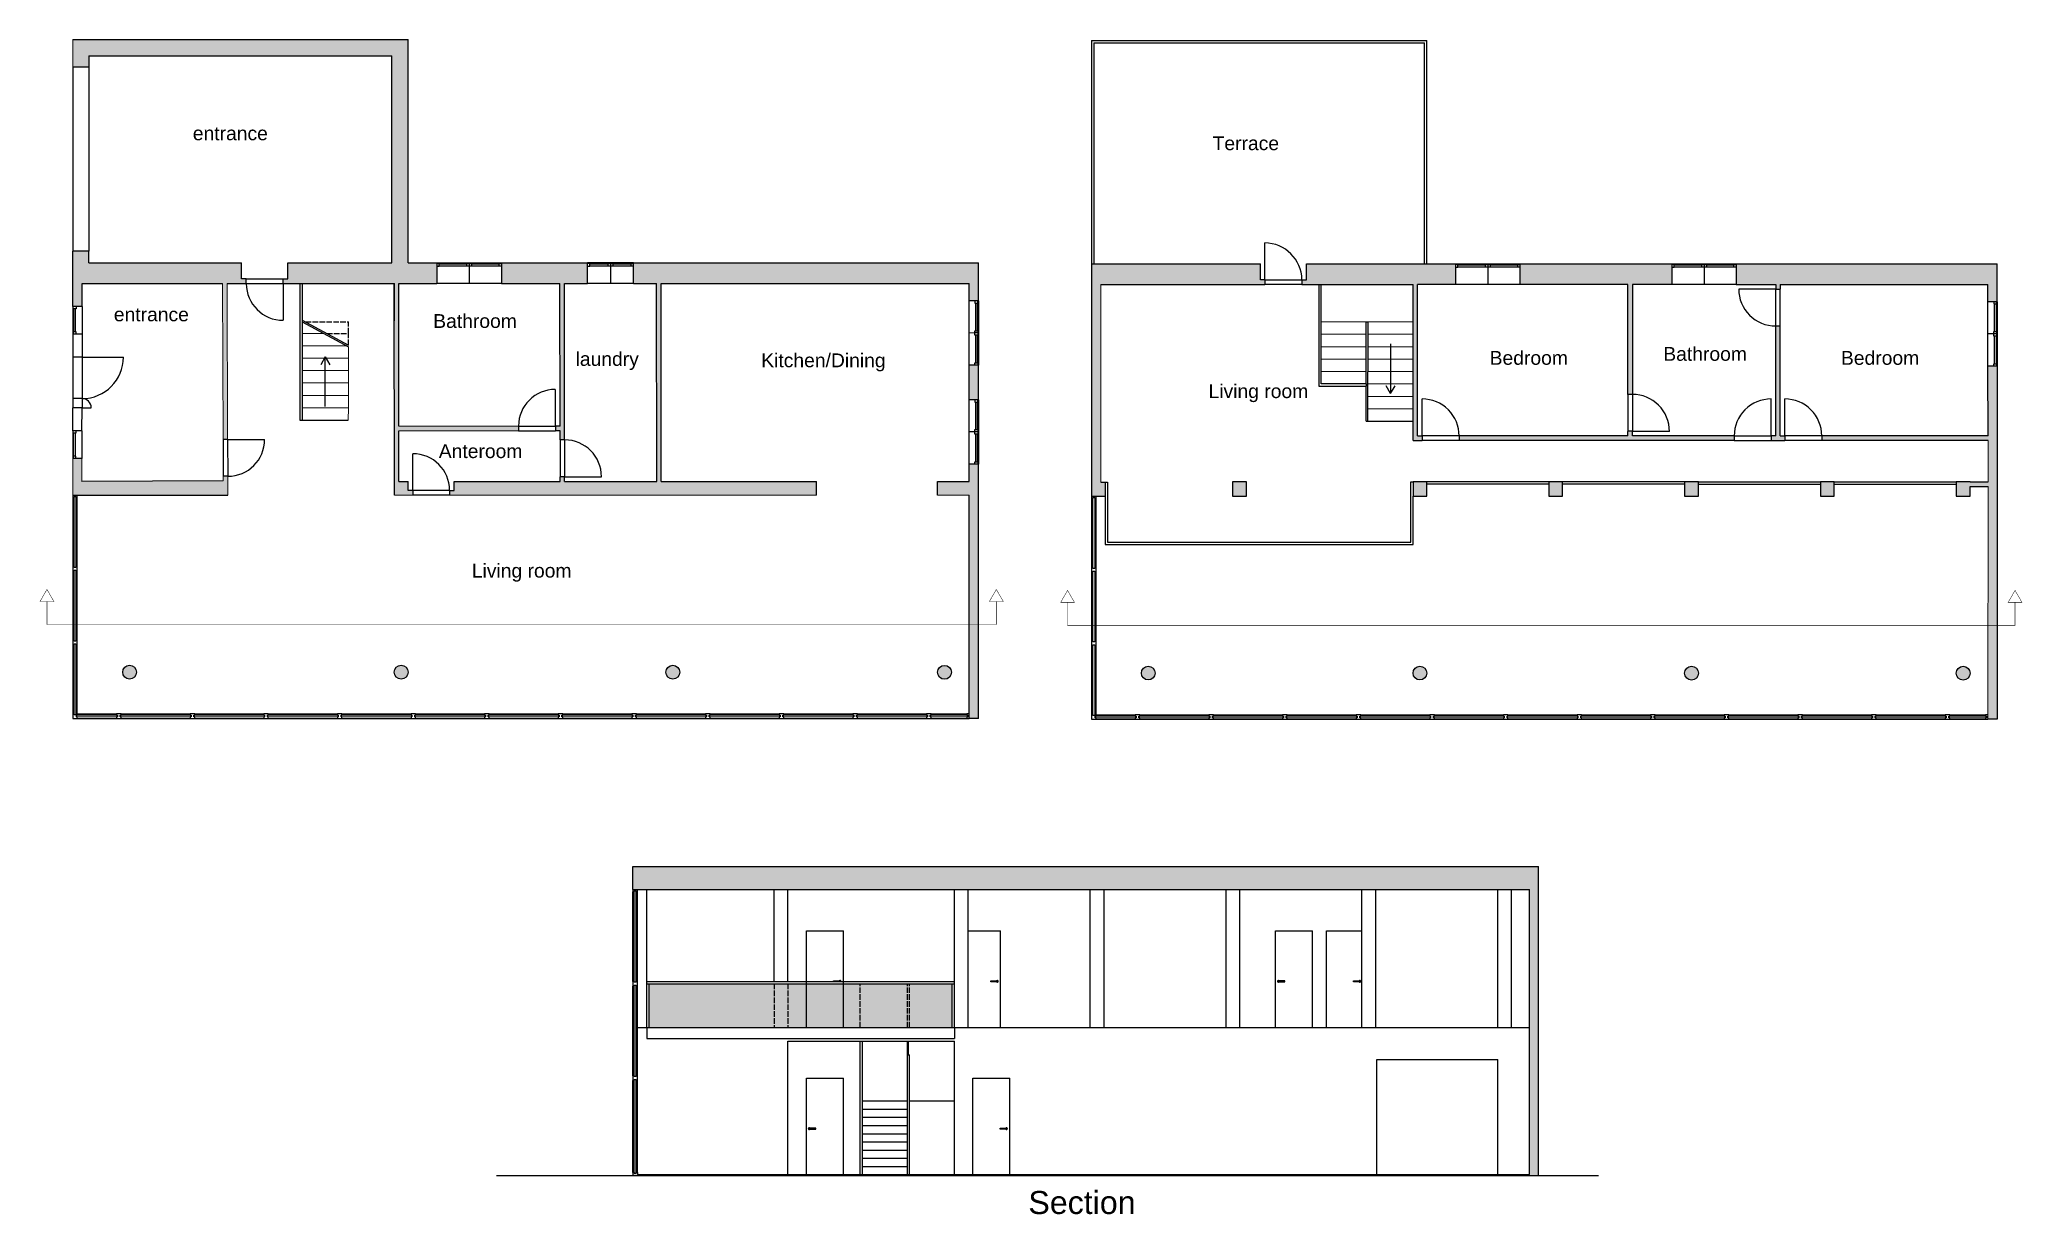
# Model space of a CAD drawing. Header units: millimetres. Extents: x 358 to 15620, y 1675 to 4228.
# Drawn here: x 358 to 4666, y 1675 to 4228 of the extents above; entities that cross this region are included whole.
import ezdxf

# ---------------------------------------------------------------- set-up
doc = ezdxf.new("R2010")
doc.units = ezdxf.units.MM
doc.linetypes.add('ACAD_ISO02W100', pattern=[15, 12, -3])
doc.linetypes.add('ACAD_ISO04W100', pattern=[30, 24, -3, 0, -3])
doc.layers.add('0-construction line', color=1, linetype='Continuous', lineweight=0)
doc.layers.add('L2_VISTA', color=2, linetype='Continuous', lineweight=25)
for name, color, linetype in [('glass', 4, 'Continuous'), ('infissi', 8, 'Continuous'), ('linee a vista', 5, 'Continuous'), ('sectioned walls', 7, 'Continuous')]:
    doc.layers.add(name, color=color, linetype=linetype)
doc.styles.get("Standard").update_dxf_attribs({"font": 'arial.ttf'})

msp = doc.modelspace()

# ---------------------------------------------------------------- texts
at = {"layer": 'linee a vista', "color": 3, "linetype": 'ACAD_ISO02W100', "lineweight": 0, "attachment_point": 1}
for s, insert, char_height in [('entrance', (690.7, 4039.5), 30), ('Terrace', (2906.5, 4017.9), 30), ('entrance', (519.1, 3646), 30), ('Bathroom', (1213.1, 3631.6), 30), ('laundry', (1522.4, 3549.2), 30), ('Kitchen/Dining', (1925.8, 3546.2), 30), ('Bedroom', (3508.5, 3551.5), 30), ('Bathroom', (3885.8, 3560.2), 30), ('Bedroom', (4271.8, 3551.5), 30), ('Living room', (2897.7, 3479.2), 30), ('Anteroom', (1225.2, 3348.8), 30), ('Living room', (1296.9, 3089.1), 30), ('Section', (2506.2, 1726), 50)]:
    msp.add_mtext_dynamic_manual_height_columns(s, width=567.984, gutter_width=12.5, heights=[0], dxfattribs=dict(at, insert=insert, char_height=char_height))

# ---------------------------------------------------------------- hatches: boundary and pattern name
at = {"layer": 'glass', "transparency": 33554483}
h = msp.add_hatch(color=256, dxfattribs=at)
h.dxf.hatch_style = 1
h.paths.add_polyline_path([(1953.8, 2176.5), (1682, 2176.5), (1682, 2081.5), (1953.8, 2081.5)])
h.paths.add_polyline_path([(1983.8, 2176.5), (1953.8, 2176.5), (1953.8, 2081.5), (1983.8, 2081.5)])
h.paths.add_polyline_path([(2340.7, 2176.5), (1983.8, 2176.5), (1983.8, 2081.5), (2340.7, 2081.5)])
at = {"layer": 'sectioned walls'}
h = msp.add_hatch(color=256, dxfattribs=at)
h.dxf.hatch_style = 1
h.paths.add_polyline_path([(429.8, 4228.1), (429.8, 4168.1), (464.8, 4168.1), (464.8, 4193.1), (1123.5, 4193.1), (1123.5, 3743.1), (897.1, 3743.1), (897.1, 3708.4), (887.1, 3708.4), (887.1, 3698.1), (928.6, 3698.1), (1128.5, 3698.1), (1128.6, 3238), (1168.6, 3238), (1168.5, 3248.3), (1158.6, 3248.3), (1158.6, 3268), (1138.6, 3268), (1138.6, 3378), (1398.3, 3378), (1398.4, 3388), (1138.6, 3388), (1138.6, 3698.1), (1221.1, 3698.1), (1221.1, 3743.1), (1158.5, 3743.1), (1158.5, 4228.1)])
h.paths.add_polyline_path([(755.4, 3698.1), (756.4, 3359.3), (766.3, 3359.3), (765.4, 3698.1), (806.9, 3698.1), (806.8, 3708.1), (796.8, 3708.1), (796.8, 3743.1), (464.8, 3743.1), (464.8, 3768.1), (430, 3768.1), (430, 3648.1), (450, 3648.1), (450.1, 3698.1)], flags=16)
h.paths.add_polyline_path([(766.7, 3238), (766.6, 3279.1), (756.6, 3279.1), (756.7, 3269.1), (449.8, 3268.1), (449.9, 3318.1), (429.8, 3318.1), (429.8, 3238)])
h.paths.add_polyline_path([(1361.1, 3743.1), (1361.1, 3698.1), (1488.5, 3698.1), (1488.6, 3388), (1478.6, 3388), (1478.6, 3378), (1488.6, 3378), (1488.6, 3358.3), (1498.6, 3358.3), (1498.5, 3698.1), (1548.5, 3698.1), (1548.5, 3743.1), (1548.5, 3743.1)])
h.paths.add_polyline_path([(2046.1, 3238), (2046.1, 3268), (1708.6, 3268), (1708.5, 3698.1), (2377.7, 3698.1), (2377.7, 3660.6), (2397.7, 3660.6), (2397.7, 3743.1), (1648.5, 3743.1), (1648.5, 3698.1), (1698.5, 3698.1), (1698.6, 3268), (1498.6, 3268), (1498.6, 3278), (1488.6, 3278), (1488.6, 3268), (1258.8, 3268), (1258.8, 3248.5), (1248.8, 3248.5), (1248.8, 3238)])
h.paths.add_polyline_path([(2397.7, 3520.6), (2377.7, 3520.6), (2377.7, 3445.5), (2397.7, 3445.5)])
h.paths.add_polyline_path([(2377.7, 2753.1), (2397.7, 2753.1), (2397.7, 3305.5), (2377.7, 3305.5), (2377.7, 3268), (2308.9, 3268), (2308.9, 3238), (2377.7, 3238)])
h = msp.add_hatch(color=256, dxfattribs=at)
h.dxf.hatch_style = 1
h.paths.add_polyline_path([(2643.3, 3741.1), (2643.3, 3236), (2673.3, 3236), (2673.3, 3266.1), (2663.5, 3266.1), (2663.5, 3696.1), (3020.3, 3696.1), (3020.3, 3706.1), (3010.3, 3706.1), (3010.3, 3741.1)])
h.paths.add_polyline_path([(3342, 3696.1), (3342, 3356.9), (3362, 3356.9), (3362, 3366.9), (3352, 3366.9), (3352, 3696.1), (3434.5, 3696.1), (3434.5, 3741.1), (3110.5, 3741.1), (3110.5, 3706.4), (3100.5, 3706.4), (3100.6, 3696.1)])
h.paths.add_polyline_path([(3818.8, 3366.9), (3818.8, 3376.9), (3808.9, 3376.9), (3808.8, 3366.9), (3442.2, 3366.9), (3442.2, 3356.9), (4039.7, 3357.1), (4039.8, 3367.2)])
h.paths.add_polyline_path([(4130, 3366.9), (4120, 3366.9), (4120, 3356.9), (4150, 3356.9), (4149.9, 3366.9), (4140, 3366.9), (4139.9, 3605.8), (4130, 3605.9)])
h.paths.add_polyline_path([(4591.1, 2751.1), (4611.2, 2751.1), (4611.2, 3518.6), (4591.1, 3518.6), (4591.9, 3366.9), (4230.2, 3367.2), (4230.2, 3356.9), (4591.9, 3356.9), (4591.8, 3267.2), (4552.3, 3267.1), (4522.3, 3267.1), (4522.3, 3236), (4552.3, 3236.1), (4552.3, 3257.1), (4591.8, 3257.2)])
h = msp.add_hatch(color=256, dxfattribs=at)
h.dxf.hatch_style = 1
h.paths.add_polyline_path([(3808.9, 3696.1), (3808.9, 3457.1), (3818.8, 3457.1), (3819.1, 3696.1), (3904.4, 3696.1), (3904.4, 3741.1), (3574.5, 3741.1), (3574.5, 3696.1)])
h = msp.add_hatch(color=256, dxfattribs=at)
h.dxf.hatch_style = 1
h.paths.add_polyline_path([(4591.1, 3696.1), (4591.1, 3658.6), (4611.2, 3658.6), (4611.2, 3741.1), (4044.4, 3741.1), (4044.4, 3696.1), (4130, 3696.1), (4130, 3686.1), (4140, 3686.1), (4140, 3686.1), (4140, 3696.1)])
h = msp.add_hatch(color=256, dxfattribs=at)
h.dxf.hatch_style = 1
h.paths.add_polyline_path([(2950.1, 3267.1), (2950.1, 3236), (2980.1, 3236.1), (2980.1, 3267.1)])
h.paths.add_polyline_path([(3342, 3236), (3372, 3236.1), (3372, 3267.1), (3342, 3267.1)])
h.paths.add_polyline_path([(3667.1, 3267), (3637.1, 3267), (3637.1, 3235.9), (3667.1, 3236)])
h.paths.add_polyline_path([(3962.2, 3236.1), (3962.2, 3267.1), (3932.2, 3267.1), (3932.2, 3236)])
h.paths.add_polyline_path([(4257.2, 3267.1), (4227.2, 3267.1), (4227.2, 3236), (4257.2, 3236.1)])
h = msp.add_hatch(color=256, dxfattribs=at)
h.dxf.hatch_style = 1
h.paths.add_polyline_path([(2338.9, 2853.2, 1), (2308.9, 2853.2, 1)])
h.paths.add_polyline_path([(1718.7, 2853.4, 1), (1748.7, 2853.4, 1)])
h.paths.add_polyline_path([(1158.5, 2853.6, 1), (1128.5, 2853.6, 1)])
h.paths.add_polyline_path([(568.4, 2853.6, 1), (538.4, 2853.6, 1)])
h = msp.add_hatch(color=256, dxfattribs=at)
h.dxf.hatch_style = 1
h.paths.add_polyline_path([(4552.3, 2851.2, 1), (4522.3, 2851.2, 1)])
h.paths.add_polyline_path([(3932.2, 2851.4, 1), (3962.2, 2851.4, 1)])
h.paths.add_polyline_path([(3342, 2851.6, 1), (3372, 2851.6, 1)])
h.paths.add_polyline_path([(2781.8, 2851.6, 1), (2751.8, 2851.6, 1)])
h = msp.add_hatch(color=256, dxfattribs=at)
h.dxf.hatch_style = 1
h.paths.add_polyline_path([(3614.9, 2431.5), (1647, 2431.5), (1647, 2381.5), (3594.9, 2381.5), (3594.9, 1761.5), (1657, 1761.5), (1657, 1766.5), (1654, 1766.5), (1654, 1764.5), (1650, 1764.5), (1650, 1766.5), (1647, 1766.5), (1647, 1759.5), (3614.9, 1759.5)])

# ---------------------------------------------------------------- linework, layer by layer
for p, q in [((429.8, 4228.1), (1158.5, 4228.1)), ((1158.5, 3743.1), (1158.5, 4228.1)), ((464.8, 4193.1), (1123.5, 4193.1)), ((1123.5, 3743.1), (1123.5, 4193.1)), ((464.8, 3743.1), (796.8, 3743.1)), ((897.1, 3743.1), (1123.5, 3743.1)), ((1648.5, 3743.1), (2397.7, 3743.1)), ((2643.3, 3741.1), (3010.3, 3741.1)), ((2643.3, 3741.1), (2643.3, 3236)), ((4044.4, 3741.1), (4611.2, 3741.1)), ((450.1, 3698.1), (755.4, 3698.1)), ((765.4, 3698.1), (806.9, 3698.1)), ((887.1, 3698.1), (928.6, 3698.1)), ((923.6, 3698.1), (923.6, 3400.8)), ((928.6, 3698.1), (928.6, 3400.8)), ((928.6, 3698.1), (1128.6, 3698.1)), ((1128.6, 3238), (1128.5, 3698.1)), ((1128.7, 3616.7), (1128.6, 3698.1)), ((1138.6, 3698.1), (1221.1, 3698.1)), ((1138.6, 3388), (1138.6, 3698.1)), ((1488.6, 3388), (1488.5, 3698.1)), ((1498.5, 3698.1), (1548.5, 3698.1)), ((1498.6, 3358.3), (1498.5, 3698.1)), ((1698.6, 3268), (1698.5, 3698.1)), ((1708.5, 3698.1), (2377.7, 3698.1)), ((1708.6, 3268), (1708.5, 3698.1)), ((2663.5, 3696.1), (3020.3, 3696.1)), ((3100.6, 3696.1), (3342, 3696.1)), ((3342, 3356.9), (3342, 3696.1)), ((3352, 3366.9), (3352, 3696.1)), ((4130, 3696.1), (4130, 3686.1)), ((4140, 3696.1), (4591.1, 3696.1)), ((4140, 3696.1), (4140, 3686.1)), ((4130, 3366.9), (4130, 3605.9)), ((4140, 3366.9), (4139.9, 3605.8)), ((4611.2, 3518.6), (4611.2, 2751.1)), ((923.6, 3400.8), (928.6, 3400.8)), ((1138.6, 3268), (1138.6, 3378)), ((1488.6, 3388), (1478.6, 3388)), ((1488.6, 3378), (1478.6, 3378)), ((1488.6, 3358.3), (1488.6, 3378)), ((3352, 3366.9), (3362, 3366.9)), ((3808.8, 3366.9), (3442.2, 3366.9)), ((3808.8, 3366.9), (3808.9, 3376.8)), ((3818.8, 3366.9), (3818.8, 3376.9)), ((4039.8, 3367.2), (3818.8, 3366.9)), ((4130, 3366.9), (4120, 3366.9)), ((4140, 3366.9), (4149.9, 3366.9)), ((4591.9, 3366.9), (4230.2, 3367.2)), ((3342, 3356.9), (3362, 3356.9)), ((4039.7, 3357.1), (3442.2, 3356.9)), ((4120, 3356.9), (4150, 3356.9)), ((4591.9, 3356.9), (4230.2, 3356.9)), ((1488.6, 3268), (1488.6, 3278)), ((1498.6, 3268), (1498.6, 3278)), ((429.8, 3238), (766.7, 3238)), ((756.7, 3269.1), (449.8, 3268.1)), ((1138.6, 3268), (1158.6, 3268)), ((1158.6, 3248.3), (1158.6, 3268)), ((1168.5, 3248.3), (1158.6, 3248.3)), ((1248.8, 3248.5), (1258.8, 3248.5)), ((1258.8, 3268), (1488.6, 3268)), ((1258.8, 3248.5), (1258.8, 3268)), ((1498.6, 3268), (1698.6, 3268)), ((1708.6, 3268), (2046.1, 3268)), ((2046.1, 3238), (2046.1, 3268)), ((2308.9, 3268), (2377.7, 3268)), ((2308.9, 3238), (2308.9, 3268)), ((2643.3, 3236), (2673.3, 3236)), ((2663.5, 3266.1), (2673.3, 3266.1)), ((2673.3, 3266.1), (2673.3, 3236)), ((2980.1, 3267.1), (2950.1, 3267.1)), ((2950.1, 3267.1), (2950.1, 3236)), ((2950.1, 3236), (2980.1, 3236.1)), ((2980.1, 3236), (2980.1, 3267.1)), ((3342, 3267.1), (3342, 3236)), ((3372, 3267.1), (3342, 3267.1)), ((3342, 3236), (3372, 3236.1)), ((3372, 3236), (3372, 3267.1)), ((3637.1, 3267), (3637.1, 3235.9)), ((3667.1, 3267), (3637.1, 3267)), ((3637.1, 3235.9), (3667.1, 3236)), ((3667.1, 3235.9), (3667.1, 3267)), ((3932.2, 3267.1), (3932.2, 3236)), ((3962.2, 3267.1), (3932.2, 3267.1)), ((3932.2, 3236), (3962.2, 3236.1)), ((3962.2, 3236), (3962.2, 3267.1)), ((4227.2, 3267.1), (4227.2, 3236)), ((4257.2, 3267.1), (4227.2, 3267.1)), ((4227.2, 3236), (4257.2, 3236.1)), ((4257.2, 3236), (4257.2, 3267.1)), ((4522.3, 3267.1), (4522.3, 3236)), ((4552.3, 3267.1), (4522.3, 3267.1)), ((4522.3, 3236), (4552.3, 3236.1)), ((4552.3, 3267.1), (4591.8, 3267.2)), ((4552.3, 3257.1), (4591.8, 3257.2)), ((4552.3, 3236), (4552.3, 3257.1)), ((2397.7, 2753.1), (2377.7, 2753.1)), ((4611.2, 2751.1), (4591.1, 2751.1)), ((3614.9, 1759.5), (3614.9, 2431.5)), ((3594.9, 1761.5), (3594.9, 2381.5)), ((1350.6, 1759.5), (3745.2, 1759.5)), ((1657, 1761.5), (3594.9, 1761.5))]:
    msp.add_line(p, q)
at = {"color": 6, "linetype": 'ACAD_ISO04W100', "ltscale": 3, "const_width": 1}
for points in [[(373.8, 3007.3), (388.8, 3007.3), (373.8, 3033.3), (358.8, 3007.3), (373.8, 3007.3)], [(2436.6, 3007.3), (2421.6, 3007.3), (2436.6, 3033.3), (2451.6, 3007.3), (2436.6, 3007.3)], [(2591.4, 3005.2), (2606.4, 3005.2), (2591.4, 3031.2), (2576.4, 3005.2), (2591.4, 3005.2)], [(4650.1, 3005.2), (4635.1, 3005.2), (4650.1, 3031.2), (4665.1, 3005.2), (4650.1, 3005.2)], [(373.8, 3007.3), (373.8, 2957.3), (2436.6, 2957.3), (2436.6, 3007.3)], [(2591.4, 3005.2), (2591.4, 2955.2), (4650.1, 2955.2), (4650.1, 3005.2)]]:
    msp.add_lwpolyline(points, dxfattribs=at)
at = {"layer": '0-construction line', "color": 0, "lineweight": 0}
for p, q in [((429.8, 4168.1), (429.8, 4228.1)), ((2663.5, 3266.1), (2663.5, 3696.1)), ((1398.4, 3388), (1138.6, 3388)), ((1398.3, 3378), (1138.6, 3378)), ((429.8, 3238), (429.8, 3318.1)), ((449.8, 3268.1), (449.9, 3318.1)), ((2046.1, 3238), (1128.6, 3238)), ((2377.7, 3238), (2308.9, 3238))]:
    msp.add_line(p, q, dxfattribs=at)
at = {"layer": 'glass'}
for p, q in [((1226.1, 3740.6), (1286.1, 3740.6)), ((1226.1, 3736.6), (1286.1, 3736.6)), ((1296.1, 3740.6), (1356.1, 3740.6)), ((1296.1, 3736.6), (1356.1, 3736.6)), ((1553.5, 3740.6), (1593.5, 3740.6)), ((1553.5, 3736.6), (1593.5, 3736.6)), ((1603.5, 3740.6), (1643.5, 3740.6)), ((1603.5, 3736.6), (1643.5, 3736.6)), ((3439.5, 3738.6), (3499.5, 3738.6)), ((3439.5, 3734.6), (3499.5, 3734.6)), ((3509.5, 3738.6), (3569.5, 3738.6)), ((3509.5, 3734.6), (3569.5, 3734.6)), ((3909.4, 3738.6), (3969.4, 3738.6)), ((3909.4, 3734.6), (3969.4, 3734.6)), ((3979.4, 3738.6), (4039.4, 3738.6)), ((3979.4, 3734.6), (4039.4, 3734.6)), ((432, 3593.1), (432, 3643.1)), ((436, 3593.1), (436, 3643.1)), ((2391.2, 3655.6), (2391.2, 3595.6)), ((2395.2, 3655.6), (2395.2, 3595.6)), ((4604.7, 3653.6), (4604.7, 3593.6)), ((4608.7, 3653.6), (4608.7, 3593.6)), ((2391.2, 3585.6), (2391.2, 3525.6)), ((2395.2, 3585.6), (2395.2, 3525.6)), ((4604.7, 3583.6), (4604.7, 3523.6)), ((4608.7, 3583.6), (4608.7, 3523.6)), ((2391.2, 3440.5), (2391.2, 3380.5)), ((2395.2, 3440.5), (2395.2, 3380.5)), ((431.8, 3323.1), (431.8, 3373.1)), ((435.8, 3323.1), (435.8, 3373.1)), ((2391.2, 3370.5), (2391.2, 3310.5)), ((2395.2, 3370.5), (2395.2, 3310.5)), ((1650, 2179.5), (1650, 2376.5)), ((1654, 2179.5), (1654, 2376.5)), ((1650, 1974.5), (1650, 2173.5)), ((1654, 1974.5), (1654, 2173.5)), ((1650, 1766.5), (1650, 1968.5)), ((1654, 1766.5), (1654, 1968.5))]:
    msp.add_line(p, q, dxfattribs=at)
at = {"layer": 'glass', "color": 0, "linetype": 'Continuous', "lineweight": 0}
for p, q in [((755.4, 3698.1), (756.4, 3359.3)), ((765.4, 3698.1), (766.3, 3359.3)), ((756.6, 3279.1), (756.7, 3269.1)), ((766.6, 3279.1), (766.7, 3238))]:
    msp.add_line(p, q, dxfattribs=at)
at = {"layer": 'glass', "color": 0, "lineweight": 0}
for p, q in [((4591.9, 3356.9), (4591.8, 3267.2)), ((4591.8, 3257.2), (4591.1, 2751.1))]:
    msp.add_line(p, q, dxfattribs=at)
at = {"layer": 'glass', "color": 8}
for p, q in [((429.8, 3233), (429.8, 3083.1)), ((439.8, 3083.1), (439.8, 3233)), ((2643.3, 3231), (2643.3, 3081.1)), ((2653.3, 3081.1), (2653.3, 3231)), ((429.8, 3073.1), (429.8, 2923.1)), ((439.8, 2923.1), (439.8, 3073.1)), ((2643.3, 3071.1), (2643.3, 2921.1)), ((2653.3, 2921.1), (2653.3, 3071.1)), ((429.8, 2913.1), (429.8, 2763.1)), ((439.8, 2763.1), (439.8, 2913.1)), ((2643.3, 2911.1), (2643.3, 2761.1)), ((2653.3, 2761.1), (2653.3, 2911.1)), ((439.8, 2763.1), (524.8, 2763.1)), ((534.8, 2763.1), (684.8, 2763.1)), ((694.8, 2763.1), (844.8, 2763.1)), ((854.8, 2763.1), (1004.8, 2763.1)), ((1014.8, 2763.1), (1164.8, 2763.1)), ((1174.8, 2763.1), (1324.8, 2763.1)), ((1334.8, 2763.1), (1484.8, 2763.1)), ((1494.8, 2763.1), (1644.8, 2763.1)), ((1654.8, 2763.1), (1804.8, 2763.1)), ((1814.8, 2763.1), (1964.8, 2763.1)), ((1974.8, 2763.1), (2124.8, 2763.1)), ((2134.8, 2763.1), (2284.8, 2763.1)), ((2294.8, 2763.1), (2372.7, 2763.1)), ((2653.3, 2761.1), (2738.3, 2761.1)), ((2748.3, 2761.1), (2898.3, 2761.1)), ((2908.3, 2761.1), (3058.3, 2761.1)), ((3068.3, 2761.1), (3218.3, 2761.1)), ((3228.3, 2761.1), (3378.3, 2761.1)), ((3388.3, 2761.1), (3538.3, 2761.1)), ((3548.3, 2761.1), (3698.3, 2761.1)), ((3708.3, 2761.1), (3858.3, 2761.1)), ((3868.3, 2761.1), (4018.3, 2761.1)), ((4028.3, 2761.1), (4178.3, 2761.1)), ((4188.3, 2761.1), (4338.3, 2761.1)), ((4348.3, 2761.1), (4498.3, 2761.1)), ((4508.3, 2761.1), (4586.1, 2761.1)), ((439.8, 2753.1), (524.8, 2753.1)), ((534.8, 2753.1), (684.8, 2753.1)), ((694.8, 2753.1), (844.8, 2753.1)), ((854.8, 2753.1), (1004.8, 2753.1)), ((1014.8, 2753.1), (1164.8, 2753.1)), ((1174.8, 2753.1), (1324.8, 2753.1)), ((1334.8, 2753.1), (1484.8, 2753.1)), ((1494.8, 2753.1), (1644.8, 2753.1)), ((1654.8, 2753.1), (1804.8, 2753.1)), ((1814.8, 2753.1), (1964.8, 2753.1)), ((1974.8, 2753.1), (2124.8, 2753.1)), ((2134.8, 2753.1), (2284.8, 2753.1)), ((2294.8, 2753.1), (2372.7, 2753.1)), ((2653.3, 2751.1), (2738.3, 2751.1)), ((2748.3, 2751.1), (2898.3, 2751.1)), ((2908.3, 2751.1), (3058.3, 2751.1)), ((3068.3, 2751.1), (3218.3, 2751.1)), ((3228.3, 2751.1), (3378.3, 2751.1)), ((3388.3, 2751.1), (3538.3, 2751.1)), ((3548.3, 2751.1), (3698.3, 2751.1)), ((3708.3, 2751.1), (3858.3, 2751.1)), ((3868.3, 2751.1), (4018.3, 2751.1)), ((4028.3, 2751.1), (4178.3, 2751.1)), ((4188.3, 2751.1), (4338.3, 2751.1)), ((4348.3, 2751.1), (4498.3, 2751.1)), ((4508.3, 2751.1), (4586.1, 2751.1)), ((1647, 2181.5), (1647, 2376.5)), ((1657, 2181.5), (1657, 2376.5)), ((1647, 1976.5), (1647, 2171.5)), ((1657, 1976.5), (1657, 2171.5)), ((1647, 1766.5), (1647, 1966.5)), ((1657, 1766.5), (1657, 1966.5))]:
    msp.add_line(p, q, dxfattribs=at)
at = {"layer": 'glass', "color": 4, "linetype": 'Continuous', "lineweight": 0}
for p, q in [((432.8, 3233), (432.8, 3083)), ((436.8, 3233), (436.8, 3083)), ((2646.3, 3231), (2646.3, 3081)), ((2650.3, 3231), (2650.3, 3081)), ((432.8, 2923.1), (432.8, 3073.1)), ((436.8, 2923.1), (436.8, 3073.1)), ((2646.3, 2921.1), (2646.3, 3071.1)), ((2650.3, 2921.1), (2650.3, 3071.1)), ((432.8, 2763.1), (432.8, 2913.1)), ((436.8, 2763.1), (436.8, 2913.1)), ((2646.3, 2761.1), (2646.3, 2911.1)), ((2650.3, 2761.1), (2650.3, 2911.1)), ((439.8, 2760.1), (524.8, 2760.1)), ((534.8, 2760.1), (684.8, 2760.1)), ((694.8, 2760.1), (844.8, 2760.1)), ((854.8, 2760.1), (1004.8, 2760.1)), ((1014.8, 2760.1), (1164.8, 2760.1)), ((1174.8, 2760.1), (1324.8, 2760.1)), ((1334.8, 2760.1), (1484.8, 2760.1)), ((1494.8, 2760.1), (1644.8, 2760.1)), ((1654.8, 2760.1), (1804.8, 2760.1)), ((1814.8, 2760.1), (1964.8, 2760.1)), ((1974.8, 2760.1), (2124.8, 2760.1)), ((2134.8, 2760.1), (2284.8, 2760.1)), ((2294.8, 2760.1), (2372.7, 2760.1)), ((2653.3, 2758.1), (2738.3, 2758.1)), ((2748.3, 2758.1), (2898.3, 2758.1)), ((2908.3, 2758.1), (3058.3, 2758.1)), ((3068.3, 2758.1), (3218.3, 2758.1)), ((3228.3, 2758.1), (3378.3, 2758.1)), ((3388.3, 2758.1), (3538.3, 2758.1)), ((3548.3, 2758.1), (3698.3, 2758.1)), ((3708.3, 2758.1), (3858.3, 2758.1)), ((3868.3, 2758.1), (4018.3, 2758.1)), ((4028.3, 2758.1), (4178.3, 2758.1)), ((4188.3, 2758.1), (4338.3, 2758.1)), ((4348.3, 2758.1), (4498.3, 2758.1)), ((4508.3, 2758.1), (4586.1, 2758.1)), ((439.8, 2756.1), (524.8, 2756.1)), ((534.8, 2756.1), (684.8, 2756.1)), ((694.8, 2756.1), (844.8, 2756.1)), ((854.8, 2756.1), (1004.8, 2756.1)), ((1014.8, 2756.1), (1164.8, 2756.1)), ((1174.8, 2756.1), (1324.8, 2756.1)), ((1334.8, 2756.1), (1484.8, 2756.1)), ((1494.8, 2756.1), (1644.8, 2756.1)), ((1654.8, 2756.1), (1804.8, 2756.1)), ((1814.8, 2756.1), (1964.8, 2756.1)), ((1974.8, 2756.1), (2124.8, 2756.1)), ((2134.8, 2756.1), (2284.8, 2756.1)), ((2294.8, 2756.1), (2372.7, 2756.1)), ((2653.3, 2754.1), (2738.3, 2754.1)), ((2748.3, 2754.1), (2898.3, 2754.1)), ((2908.3, 2754.1), (3058.3, 2754.1)), ((3068.3, 2754.1), (3218.3, 2754.1)), ((3228.3, 2754.1), (3378.3, 2754.1)), ((3388.3, 2754.1), (3538.3, 2754.1)), ((3548.3, 2754.1), (3698.3, 2754.1)), ((3708.3, 2754.1), (3858.3, 2754.1)), ((3868.3, 2754.1), (4018.3, 2754.1)), ((4028.3, 2754.1), (4178.3, 2754.1)), ((4188.3, 2754.1), (4338.3, 2754.1)), ((4348.3, 2754.1), (4498.3, 2754.1)), ((4508.3, 2754.1), (4586.1, 2754.1))]:
    msp.add_line(p, q, dxfattribs=at)
at = {"layer": 'infissi'}
for p, q in [((429.8, 4168.1), (429.8, 3768.1)), ((464.8, 4168.1), (464.8, 3768.1)), ((3020.3, 3706.1), (3020, 3786.4)), ((806.8, 3708.1), (887.1, 3708.4)), ((806.9, 3697.9), (806.8, 3708.1)), ((887.1, 3698.1), (887.1, 3708.4)), ((1221.1, 3743.1), (1361.1, 3743.1)), ((1291.1, 3743.1), (1291.1, 3698.1)), ((1648.5, 3743.1), (1548.5, 3743.1)), ((1598.5, 3743.1), (1598.5, 3698.1)), ((3020.3, 3706.1), (3100.5, 3706.4)), ((3020.3, 3706.1), (3020.3, 3696.1)), ((3100.5, 3706.4), (3100.6, 3696.3)), ((3434.5, 3741.1), (3574.5, 3741.1)), ((3504.5, 3741.1), (3504.5, 3696.1)), ((3904.4, 3741.1), (4044.4, 3741.1)), ((3974.4, 3741.1), (3974.4, 3696.1)), ((806.9, 3698.1), (887.1, 3698.1)), ((887.1, 3698.1), (887.1, 3618.1)), ((1361.1, 3698.1), (1221.1, 3698.1)), ((1648.5, 3698.1), (1548.5, 3698.1)), ((3100.6, 3696.3), (3020.3, 3696.1)), ((3574.5, 3696.1), (3434.5, 3696.1)), ((4044.4, 3696.1), (3904.4, 3696.1)), ((4129.7, 3686.1), (4049.7, 3686.1)), ((4129.7, 3686.1), (4140, 3686.1)), ((4130, 3605.9), (4130, 3686.1)), ((4139.9, 3605.8), (4140, 3686.1)), ((430, 3648.1), (430, 3588.1)), ((450, 3648.1), (450, 3588.1)), ((2377.7, 3520.6), (2377.7, 3660.6)), ((2397.7, 3660.6), (2397.7, 3520.6)), ((4591.1, 3518.6), (4591.1, 3658.6)), ((4611.2, 3658.6), (4611.2, 3518.6)), ((2397.7, 3590.6), (2377.7, 3590.5)), ((4130, 3605.9), (4139.9, 3605.8)), ((4611.2, 3588.6), (4591.1, 3588.5)), ((450, 3538.1), (429.8, 3538.1)), ((429.8, 3538.1), (429.8, 3428.1)), ((450, 3538.1), (540, 3538.1)), ((450, 3538.1), (450, 3428.1)), ((450, 3448.1), (429.8, 3448.1)), ((1478.6, 3388.1), (1478.6, 3468.1)), ((3362, 3367.2), (3362, 3447.2)), ((3808.9, 3457.1), (3808.8, 3376.9)), ((3818.8, 3457.1), (3808.9, 3457.1)), ((3818.8, 3457.1), (3818.8, 3376.9)), ((4120, 3367.2), (4120, 3447.2)), ((4149.9, 3367.2), (4149.9, 3447.2)), ((450, 3428.1), (429.8, 3428.1)), ((450, 3428.1), (470, 3428.1)), ((2377.7, 3305.5), (2377.7, 3445.5)), ((2397.7, 3445.5), (2397.7, 3305.5)), ((429.8, 3378.1), (429.8, 3318.1)), ((449.9, 3378.1), (449.9, 3318.1)), ((1398.4, 3388.3), (1398.3, 3378)), ((1398.3, 3378), (1478.6, 3378)), ((1398.4, 3388), (1478.4, 3388.1)), ((1478.6, 3388), (1478.6, 3378)), ((2397.7, 3375.5), (2377.7, 3375.5)), ((3362, 3367.2), (3362, 3356.9)), ((3442.2, 3366.9), (3362, 3366.9)), ((3442.2, 3366.9), (3442.2, 3356.9)), ((3819.1, 3376.9), (3808.8, 3376.9)), ((3819.1, 3376.9), (3899.1, 3376.9)), ((4039.8, 3367.2), (4039.7, 3357.1)), ((4039.8, 3367.2), (4120, 3366.9)), ((4120, 3367.2), (4120, 3356.9)), ((4230.2, 3367.2), (4149.9, 3366.9)), ((4149.9, 3367.2), (4150, 3356.9)), ((4230.2, 3367.2), (4230.2, 3356.9)), ((766.7, 3359.3), (756.4, 3359.3)), ((756.4, 3359.3), (756.6, 3279.1)), ((766.3, 3359.3), (766.6, 3279.1)), ((766.7, 3359.3), (846.7, 3359.3)), ((1168.5, 3248.3), (1168.5, 3328.3)), ((1498.8, 3358.3), (1488.6, 3358.3)), ((1488.6, 3358.3), (1488.6, 3278)), ((1498.6, 3358.3), (1498.6, 3278.3)), ((3442.2, 3356.9), (3362, 3356.9)), ((4039.8, 3357.1), (4120, 3356.9)), ((4230.2, 3356.9), (4150, 3356.9)), ((766.9, 3279.1), (756.6, 3279.1)), ((1498.6, 3278), (1488.6, 3278)), ((1498.6, 3278), (1578.6, 3278)), ((1168.5, 3248.3), (1168.6, 3238)), ((1248.8, 3248.3), (1168.5, 3248.3)), ((1248.8, 3238.2), (1168.6, 3238)), ((1248.8, 3248.5), (1248.8, 3238.2)), ((2024, 2081.5), (2024, 2291.5)), ((2024, 2291.5), (2104.3, 2291.5)), ((2104.3, 2081.5), (2104.3, 2291.5)), ((2375.7, 2291.5), (2446, 2291.5)), ((2446, 2081.5), (2446, 2291.5)), ((3043.4, 2081.5), (3043.4, 2291.5)), ((3043.4, 2291.5), (3123.7, 2291.5)), ((3123.7, 2081.5), (3123.7, 2291.5)), ((3153.7, 2081.5), (3153.7, 2291.5)), ((3153.7, 2291.5), (3231, 2291.5)), ((2083, 2181.5), (2083, 2182.7)), ((2083, 2182.7), (2098, 2182.7)), ((2098, 2182.7), (2098, 2181.5)), ((2424.7, 2180.2), (2424.7, 2182.7)), ((2424.7, 2182.7), (2439.7, 2182.7)), ((2439.7, 2180.2), (2424.7, 2180.2)), ((2439.7, 2182.7), (2439.7, 2180.2)), ((3063.4, 2182.7), (3048.4, 2182.7)), ((3048.4, 2182.7), (3048.4, 2180.2)), ((3048.4, 2180.2), (3063.4, 2180.2)), ((3063.4, 2180.2), (3063.4, 2182.7)), ((3212.6, 2180.2), (3212.6, 2182.7)), ((3212.6, 2182.7), (3227.6, 2182.7)), ((3227.6, 2180.2), (3212.6, 2180.2)), ((3227.6, 2182.7), (3227.6, 2180.2)), ((2024.1, 1761.5), (2024.1, 1971.5)), ((2024.1, 1971.5), (2104.3, 1971.5)), ((2104.3, 1761.5), (2104.3, 1971.5)), ((2385.7, 1761.5), (2385.7, 1971.5)), ((2385.7, 1971.5), (2466, 1971.5)), ((2466, 1761.5), (2466, 1971.5)), ((2024.1, 1761.5), (2024.1, 1861.5)), ((2044.1, 1862.7), (2029.1, 1862.7)), ((2029.1, 1862.7), (2029.1, 1860.2)), ((2029.1, 1860.2), (2044.1, 1860.2)), ((2044.1, 1860.2), (2044.1, 1862.7)), ((2444.7, 1860.2), (2444.7, 1862.7)), ((2444.7, 1862.7), (2459.7, 1862.7)), ((2459.7, 1860.2), (2444.7, 1860.2)), ((2459.7, 1862.7), (2459.7, 1860.2))]:
    msp.add_line(p, q, dxfattribs=at)
at = {"layer": 'infissi', "color": 3}
for p, q in [((1226.1, 3741.6), (1221.1, 3741.6)), ((1221.1, 3735.6), (1226.1, 3735.6)), ((1226.1, 3735.6), (1226.1, 3741.6)), ((1286.1, 3735.6), (1286.1, 3741.6)), ((1286.1, 3741.6), (1291.1, 3741.6)), ((1291.1, 3735.6), (1286.1, 3735.6)), ((1291.1, 3741.6), (1296.1, 3741.6)), ((1291.1, 3741.6), (1291.1, 3735.6)), ((1296.1, 3735.6), (1291.1, 3735.6)), ((1296.1, 3741.6), (1296.1, 3735.6)), ((1356.1, 3735.6), (1356.1, 3741.6)), ((1356.1, 3741.6), (1361.1, 3741.6)), ((1361.1, 3735.6), (1356.1, 3735.6)), ((1553.5, 3741.6), (1548.5, 3741.6)), ((1548.5, 3735.6), (1553.5, 3735.6)), ((1553.5, 3735.6), (1553.5, 3741.6)), ((1593.5, 3735.6), (1593.5, 3741.6)), ((1593.5, 3741.6), (1598.5, 3741.6)), ((1598.5, 3735.6), (1593.5, 3735.6)), ((1598.5, 3741.6), (1603.5, 3741.6)), ((1598.5, 3741.6), (1598.5, 3735.6)), ((1603.5, 3735.6), (1598.5, 3735.6)), ((1603.5, 3741.6), (1603.5, 3735.6)), ((1643.5, 3735.6), (1643.5, 3741.6)), ((1643.5, 3741.6), (1648.5, 3741.6)), ((1648.5, 3735.6), (1643.5, 3735.6)), ((3439.5, 3739.6), (3434.5, 3739.6)), ((3434.5, 3733.6), (3439.5, 3733.6)), ((3439.5, 3733.6), (3439.5, 3739.6)), ((3499.5, 3733.6), (3499.5, 3739.6)), ((3499.5, 3739.6), (3504.5, 3739.6)), ((3504.5, 3733.6), (3499.5, 3733.6)), ((3504.5, 3739.6), (3509.5, 3739.6)), ((3504.5, 3739.6), (3504.5, 3733.6)), ((3509.5, 3733.6), (3504.5, 3733.6)), ((3509.5, 3739.6), (3509.5, 3733.6)), ((3569.5, 3733.6), (3569.5, 3739.6)), ((3569.5, 3739.6), (3574.5, 3739.6)), ((3574.5, 3733.6), (3569.5, 3733.6)), ((3909.4, 3739.6), (3904.4, 3739.6)), ((3904.4, 3733.6), (3909.4, 3733.6)), ((3909.4, 3733.6), (3909.4, 3739.6)), ((3969.4, 3733.6), (3969.4, 3739.6)), ((3969.4, 3739.6), (3974.4, 3739.6)), ((3974.4, 3733.6), (3969.4, 3733.6)), ((3974.4, 3739.6), (3979.4, 3739.6)), ((3974.4, 3739.6), (3974.4, 3733.6)), ((3979.4, 3733.6), (3974.4, 3733.6)), ((3979.4, 3739.6), (3979.4, 3733.6)), ((4039.4, 3733.6), (4039.4, 3739.6)), ((4039.4, 3739.6), (4044.4, 3739.6)), ((4044.4, 3733.6), (4039.4, 3733.6)), ((431, 3643.1), (431, 3648.1)), ((437, 3643.1), (431, 3643.1)), ((437, 3648.1), (437, 3643.1)), ((2390.2, 3660.6), (2390.2, 3655.6)), ((2390.2, 3655.6), (2396.2, 3655.6)), ((2396.2, 3655.6), (2396.2, 3660.6)), ((4603.7, 3658.6), (4603.7, 3653.6)), ((4603.7, 3653.6), (4609.7, 3653.6)), ((4609.7, 3653.6), (4609.7, 3658.6)), ((437, 3593.1), (431, 3593.1)), ((431, 3593.1), (431, 3588.1)), ((437, 3588.1), (437, 3593.1)), ((2390.2, 3595.6), (2396.2, 3595.6)), ((2390.2, 3590.6), (2390.2, 3595.6)), ((2390.2, 3585.6), (2390.2, 3590.6)), ((2396.2, 3590.6), (2390.2, 3590.6)), ((2396.2, 3585.6), (2390.2, 3585.6)), ((2396.2, 3595.6), (2396.2, 3590.6)), ((2396.2, 3590.6), (2396.2, 3585.6)), ((4603.7, 3593.6), (4609.7, 3593.6)), ((4603.7, 3588.6), (4603.7, 3593.6)), ((4603.7, 3583.6), (4603.7, 3588.6)), ((4609.7, 3588.6), (4603.7, 3588.6)), ((4609.7, 3583.6), (4603.7, 3583.6)), ((4609.7, 3593.6), (4609.7, 3588.6)), ((4609.7, 3588.6), (4609.7, 3583.6)), ((2390.2, 3520.6), (2390.2, 3525.6)), ((2390.2, 3525.6), (2396.2, 3525.6)), ((2396.2, 3525.6), (2396.2, 3520.6)), ((4603.7, 3518.6), (4603.7, 3523.6)), ((4603.7, 3523.6), (4609.7, 3523.6)), ((4609.7, 3523.6), (4609.7, 3518.6)), ((2390.2, 3445.5), (2390.2, 3440.5)), ((2390.2, 3440.5), (2396.2, 3440.5)), ((2396.2, 3440.5), (2396.2, 3445.5)), ((430.8, 3373.1), (430.8, 3378.1)), ((436.8, 3373.1), (430.8, 3373.1)), ((436.8, 3378.1), (436.8, 3373.1)), ((2390.2, 3380.5), (2396.2, 3380.5)), ((2390.2, 3375.5), (2390.2, 3380.5)), ((2390.2, 3370.5), (2390.2, 3375.5)), ((2396.2, 3375.5), (2390.2, 3375.5)), ((2396.2, 3370.5), (2390.2, 3370.5)), ((2396.2, 3380.5), (2396.2, 3375.5)), ((2396.2, 3375.5), (2396.2, 3370.5)), ((436.8, 3323.1), (430.8, 3323.1)), ((430.8, 3323.1), (430.8, 3318.1)), ((436.8, 3318.1), (436.8, 3323.1)), ((2390.2, 3305.5), (2390.2, 3310.5)), ((2390.2, 3310.5), (2396.2, 3310.5)), ((2396.2, 3310.5), (2396.2, 3305.5))]:
    msp.add_line(p, q, dxfattribs=at)
at = {"layer": 'infissi'}
for centre, radius, start, end in [((3019.4, 3705.2), 81.2, 0.8412, 89.5083), ((886.9, 3698.1), 80, 180.1635, 270), ((4129.7, 3685.9), 80, 179.837, 270.2001), ((450, 3538.1), 90, 270, 0), ((450, 3428.1), 20, 0, 90), ((1478.4, 3388.1), 80, 90, 179.8365), ((3362.2, 3367.2), 80, 359.7999, 90.163), ((3819.1, 3377.1), 80, 359.837, 90.2001), ((4119.8, 3367.2), 80, 89.8368, 180.0007), ((4150.2, 3367.2), 80, 359.9993, 90.1632), ((766.7, 3359.1), 80, 270.1635, 0), ((1168.8, 3248.3), 80, 0.1635, 90), ((1498.6, 3278.3), 80, 0, 89.8365), ((2097, 2181.5), 2, 0, 141.3178), ((2438.7, 2181.5), 2, 218.6822, 141.3178), ((3049.4, 2181.5), 2, 38.6822, 321.3178), ((3226.6, 2181.5), 2, 218.6822, 141.3178), ((2030.1, 1861.5), 2, 38.6822, 321.3178), ((2458.7, 1861.5), 2, 218.6822, 141.3178)]:
    msp.add_arc(centre, radius, start, end, dxfattribs=at)
at = {"layer": 'L2_VISTA'}
for p, q in [((978.6, 3539), (968.6, 3521.7)), ((978.6, 3430.8), (978.6, 3539)), ((978.6, 3539), (988.6, 3521.7)), ((3293.3, 3567), (3293.3, 3458.8)), ((3293.3, 3458.8), (3283.3, 3476.1)), ((3293.3, 3458.8), (3303.3, 3476.1))]:
    msp.add_line(p, q, dxfattribs=at)
at = {"layer": 'linee a vista'}
for p, q in [((2643.3, 4226.1), (3372, 4226.1)), ((2643.3, 4226.1), (2643.3, 3741.1)), ((3372, 3741.1), (3372, 4226.1)), ((2648.3, 4221.1), (3367, 4221.1)), ((2648.3, 4221.1), (2648.3, 3741.1)), ((3367, 3741.1), (3367, 4221.1)), ((3137, 3696.1), (3137, 3475)), ((3142, 3696.1), (3142, 3480)), ((3240.1, 3480), (3240.2, 3614.7)), ((3240.2, 3614.7), (3244.2, 3614.7)), ((3244.1, 3398.8), (3244.2, 3614.7)), ((3137, 3475), (3240.1, 3475)), ((3240.1, 3480), (3142.1, 3480)), ((3240.1, 3480), (3240.1, 3475)), ((3240.1, 3398.8), (3240.1, 3475)), ((928.6, 3400.8), (1028.6, 3400.8)), ((3240.1, 3398.8), (3244.1, 3398.8)), ((3244.1, 3398.8), (3342, 3398.8)), ((2673.3, 3266.1), (2678.3, 3266.1)), ((2673.3, 3236), (2673.3, 3131)), ((2678.3, 3266.1), (2678.3, 3136)), ((3337, 3136), (3337, 3267.1)), ((3337, 3267.1), (3342, 3267.1)), ((3342, 3131), (3342, 3236)), ((3637.1, 3267.1), (3372, 3267.1)), ((3637.1, 3262.1), (3372, 3262.1)), ((3932.2, 3267.1), (3667.1, 3267.1)), ((3932.2, 3262.1), (3667.1, 3262.1)), ((3962.2, 3267.1), (4227.2, 3267.1)), ((3962.2, 3262.1), (4227.2, 3262.1)), ((4257.2, 3267.1), (4522.3, 3267.1)), ((4257.2, 3262.1), (4522.3, 3262.1)), ((2673.3, 3131), (3342, 3131)), ((2678.3, 3136), (3337, 3136)), ((1677, 2081.5), (1677, 2381.5)), ((1953.8, 2181.5), (1953.8, 2381.5)), ((1983.8, 2181.5), (1983.8, 2381.5)), ((2345.7, 2081.5), (2345.7, 2381.5)), ((2375.7, 2081.5), (2375.7, 2381.5)), ((2640.8, 2081.5), (2640.8, 2381.5)), ((2670.8, 2081.5), (2670.8, 2381.5)), ((2935.9, 2081.5), (2935.9, 2381.5)), ((2965.9, 2081.5), (2965.9, 2381.5)), ((3231, 2081.5), (3231, 2381.5)), ((3261, 2081.5), (3261, 2381.5)), ((3526, 2081.5), (3526, 2381.5)), ((3556, 2081.5), (3556, 2381.5)), ((1677, 2181.5), (2345.7, 2181.5)), ((1677, 2176.5), (2345.7, 2176.5)), ((1682, 2081.5), (1682, 2176.5)), ((2340.7, 2081.5), (2340.7, 2176.5)), ((1657, 2081.5), (3594.9, 2081.5)), ((1677, 2081.5), (1677, 2057.5)), ((2345.7, 2081.5), (2345.7, 2057.5)), ((1677, 2057.5), (2345.7, 2057.5)), ((1983.9, 1761.5), (1983.9, 2051.5)), ((1983.9, 2051.5), (2345.8, 2051.5)), ((2140.8, 1761.5), (2140.8, 2051.5)), ((2145.8, 1761.5), (2145.8, 2051.5)), ((2243.8, 1761.5), (2243.8, 2051.5)), ((2245.8, 2021.7), (2245.8, 2051.5)), ((2345.8, 1761.5), (2345.8, 2051.5)), ((2243.8, 2021.7), (2247.8, 2021.8)), ((2247.8, 1761.5), (2247.8, 2021.8)), ((3263.3, 1761.5), (3263.3, 2011.5)), ((3263.3, 2011.5), (3526.1, 2011.5)), ((3526.1, 1761.5), (3526.1, 2011.5)), ((2145.8, 1921.7), (2243.8, 1921.7)), ((2145.8, 1903.9), (2243.8, 1903.9)), ((2247.8, 1921.8), (2345.8, 1921.7)), ((2145.8, 1886.1), (2243.8, 1886.1)), ((2145.8, 1868.3), (2243.8, 1868.3)), ((2145.8, 1850.5), (2243.8, 1850.5)), ((2145.8, 1832.7), (2243.8, 1832.7)), ((2145.8, 1814.9), (2243.8, 1814.9)), ((2145.8, 1797.1), (2243.8, 1797.1)), ((2145.8, 1779.3), (2243.8, 1779.3))]:
    msp.add_line(p, q, dxfattribs=at)
at = {"layer": 'linee a vista', "color": 3}
for p, q in [((928.6, 3618.7), (1028.7, 3564.4)), ((928.6, 3614.7), (1028.7, 3560.4))]:
    msp.add_line(p, q, dxfattribs=at)
at = {"layer": 'linee a vista', "lineweight": 0}
for p, q in [((975, 3589.6), (928.6, 3589.6)), ((3240.2, 3614.7), (3142.1, 3614.7)), ((3240.2, 3587.7), (3142.1, 3587.7)), ((3342, 3614.7), (3244.2, 3614.7)), ((3342, 3587.7), (3244.2, 3587.7)), ((1024.8, 3562.6), (928.6, 3562.6)), ((1028.9, 3535.6), (928.6, 3535.6)), ((1028.7, 3560.4), (1028.7, 3535.4)), ((1028.7, 3535.4), (1028.7, 3481.8)), ((3240.1, 3560.6), (3142.1, 3560.6)), ((3240.1, 3533.6), (3142.1, 3533.6)), ((3342, 3560.6), (3244.1, 3560.6)), ((3342, 3533.6), (3244.1, 3533.6)), ((1028.9, 3509), (928.7, 3509)), ((3240.1, 3507), (3142.1, 3507)), ((3342, 3507), (3244.1, 3507)), ((1028.8, 3454.7), (928.6, 3454.7)), ((1028.9, 3482), (928.7, 3482)), ((1028.7, 3481.8), (1028.7, 3427.7)), ((3240.1, 3480), (3142.1, 3480)), ((3342, 3480), (3244.1, 3480)), ((3342, 3452.7), (3244.1, 3452.7)), ((1028.8, 3427.7), (928.6, 3427.7)), ((1028.7, 3427.7), (1028.6, 3400.8)), ((3342, 3425.7), (3244.1, 3425.7))]:
    msp.add_line(p, q, dxfattribs=at)
at = {"layer": 'linee a vista', "linetype": 'ACAD_ISO02W100'}
for p, q in [((936.1, 3614.6), (1028.7, 3614.5)), ((982.3, 3589.6), (1028.7, 3589.5)), ((1028.7, 3589.5), (1028.7, 3614.5)), ((1028.7, 3564.4), (1028.7, 3589.5)), ((1953.8, 2176.5), (1953.8, 2081.5)), ((1983.8, 2176.5), (1983.8, 2081.5)), ((2140.7, 2081.5), (2140.7, 2176.5)), ((2243.8, 2081.5), (2243.8, 2176.5)), ((2247.8, 2081.5), (2247.8, 2176.5))]:
    msp.add_line(p, q, dxfattribs=at)
at = {"layer": 'linee a vista', "color": 5, "lineweight": 0}
for p, q in [((1028.7, 3508.4), (1028.7, 3535.4)), ((1028.8, 3454.8), (1028.8, 3481.8))]:
    msp.add_line(p, q, dxfattribs=at)
at = {"layer": 'sectioned walls'}
for p, q in [((464.8, 4193.1), (464.8, 4168.1)), ((464.8, 4168.1), (429.8, 4168.1)), ((464.8, 3768.1), (429.8, 3768.1)), ((430, 3648.1), (430, 3768.1)), ((464.8, 3743.1), (464.8, 3768.1)), ((796.8, 3708.1), (796.8, 3743.1)), ((806.8, 3708.1), (796.8, 3708.1)), ((887.1, 3708.4), (897.1, 3708.4)), ((897.1, 3708.4), (897.1, 3743.1)), ((1158.5, 3743.1), (1221.1, 3743.1)), ((1221.1, 3743.1), (1221.1, 3698.1)), ((1361.1, 3743.1), (1548.5, 3743.1)), ((1361.1, 3743.1), (1361.1, 3698.1)), ((1548.5, 3698.1), (1548.5, 3743.1)), ((1648.5, 3698.1), (1648.5, 3743.1)), ((2397.7, 3445.5), (2397.7, 3743.1)), ((3010.3, 3706.1), (3010.3, 3741.1)), ((3020.3, 3706.1), (3010.3, 3706.1)), ((3100.5, 3706.4), (3110.5, 3706.4)), ((3110.5, 3706.4), (3110.5, 3741.1)), ((3110.5, 3741.1), (3434.5, 3741.1)), ((3434.5, 3741.1), (3434.5, 3696.1)), ((4044.4, 3741.1), (4044.4, 3696.1)), ((4611.2, 3658.6), (4611.2, 3741.1)), ((450, 3648.1), (450.1, 3698.1)), ((1361.1, 3698.1), (1488.5, 3698.1)), ((1648.5, 3698.1), (1698.5, 3698.1)), ((2377.7, 3660.6), (2377.7, 3698.1)), ((3434.5, 3696.1), (3352, 3696.1)), ((4044.4, 3696.1), (4130, 3696.1)), ((4591.1, 3658.6), (4591.1, 3696.1)), ((450, 3648.1), (430, 3648.1)), ((2397.7, 3660.6), (2377.7, 3660.6)), ((4611.2, 3658.6), (4591.1, 3658.6)), ((430, 3588.1), (429.8, 3538.1)), ((450, 3588.1), (430, 3588.1)), ((450, 3588.1), (450, 3538.1)), ((2377.7, 3445.5), (2377.7, 3520.6)), ((2397.7, 3520.6), (2377.7, 3520.6)), ((4611.1, 3518.6), (4591.1, 3518.6)), ((4591.9, 3366.9), (4591.1, 3518.6)), ((429.8, 3378.1), (429.8, 3428.1)), ((449.9, 3378.1), (450, 3428.1)), ((2397.7, 3445.5), (2377.7, 3445.5)), ((449.9, 3378.1), (429.8, 3378.1)), ((449.9, 3318.1), (429.8, 3318.1)), ((2377.7, 3268), (2377.7, 3305.5)), ((2397.7, 3305.5), (2377.7, 3305.5)), ((2397.7, 2753.1), (2397.7, 3305.5)), ((429.8, 3238), (429.8, 3233)), ((429.8, 3233), (432.8, 3233)), ((432.8, 3233), (432.8, 3235)), ((432.8, 3235), (436.8, 3235)), ((436.8, 3235), (436.8, 3233)), ((436.8, 3233), (439.8, 3233)), ((439.8, 3233), (439.8, 3238)), ((2377.7, 2753.1), (2377.7, 3238)), ((2643.3, 3236), (2643.3, 3231)), ((2646.3, 3231), (2646.3, 3233)), ((2646.3, 3233), (2650.3, 3233)), ((2650.3, 3233), (2650.3, 3231)), ((2653.3, 3231), (2653.3, 3236)), ((2643.3, 3231), (2646.3, 3231)), ((2650.3, 3231), (2653.3, 3231)), ((2377.7, 2763.1), (2372.7, 2763.1)), ((2372.7, 2763.1), (2372.7, 2760.1)), ((2372.7, 2760.1), (2374.7, 2760.1)), ((2374.7, 2760.1), (2374.7, 2756.1)), ((4591.1, 2761.1), (4586.1, 2761.1)), ((4586.1, 2761.1), (4586.1, 2758.1)), ((4586.1, 2758.1), (4588.1, 2758.1)), ((4588.1, 2758.1), (4588.1, 2754.1)), ((2374.7, 2756.1), (2372.7, 2756.1)), ((2372.7, 2756.1), (2372.7, 2753.1)), ((2372.7, 2753.1), (2377.7, 2753.1)), ((4588.1, 2754.1), (4586.1, 2754.1)), ((4586.1, 2754.1), (4586.1, 2751.1)), ((4586.1, 2751.1), (4591.1, 2751.1)), ((1647, 2381.5), (1647, 2431.5)), ((1647, 2431.5), (3614.9, 2431.5)), ((1647, 2381.5), (3594.9, 2381.5)), ((1647, 2381.5), (1647, 2376.5)), ((1647, 2376.5), (1650, 2376.5)), ((1650, 2376.5), (1650, 2378.5)), ((1650, 2378.5), (1654, 2378.5)), ((1654, 2378.5), (1654, 2376.5)), ((1654, 2376.5), (1657, 2376.5)), ((1657, 2376.5), (1657, 2381.5)), ((1647, 1766.5), (1647, 1759.5)), ((1647, 1766.5), (1650, 1766.5)), ((1650, 1766.5), (1650, 1764.5)), ((1654, 1764.5), (1654, 1766.5)), ((1654, 1766.5), (1657, 1766.5)), ((1657, 1766.5), (1657, 1761.5)), ((1650, 1764.5), (1654, 1764.5))]:
    msp.add_line(p, q, dxfattribs=at)
for points in [[(3574.5, 3741.1), (3904.4, 3741.1), (3904.4, 3696.1), (3819.1, 3696.1), (3818.8, 3457.1)], [(3808.9, 3457.1), (3808.9, 3696.1), (3574.5, 3696.1), (3574.5, 3741.1)]]:
    msp.add_lwpolyline(points, dxfattribs=at)
for points in [[(429.8, 3083.1), (429.8, 3073.1), (432.8, 3073.1), (432.8, 3075.1), (436.8, 3075.1), (436.8, 3073.1), (439.8, 3073.1), (439.8, 3083.1), (436.8, 3083.1), (436.8, 3081.1), (432.8, 3081.1), (432.8, 3083.1)], [(2643.3, 3081.1), (2643.3, 3071.1), (2646.3, 3071.1), (2646.3, 3073.1), (2650.3, 3073.1), (2650.3, 3071.1), (2653.3, 3071.1), (2653.3, 3081.1), (2650.3, 3081.1), (2650.3, 3079.1), (2646.3, 3079.1), (2646.3, 3081.1)], [(429.8, 2923.1), (429.8, 2913.1), (432.8, 2913.1), (432.8, 2915.1), (436.8, 2915.1), (436.8, 2913.1), (439.8, 2913.1), (439.8, 2923.1), (436.8, 2923.1), (436.8, 2921.1), (432.8, 2921.1), (432.8, 2923.1)], [(2643.3, 2921.1), (2643.3, 2911.1), (2646.3, 2911.1), (2646.3, 2913.1), (2650.3, 2913.1), (2650.3, 2911.1), (2653.3, 2911.1), (2653.3, 2921.1), (2650.3, 2921.1), (2650.3, 2919.1), (2646.3, 2919.1), (2646.3, 2921.1)], [(429.8, 2753.1), (439.8, 2753.1), (439.8, 2756.1), (437.8, 2756.1), (437.8, 2760.1), (439.8, 2760.1), (439.8, 2763.1), (436.8, 2763.1), (436.8, 2761.1), (432.8, 2761.1), (432.8, 2763.1), (429.8, 2763.1)], [(534.8, 2763.1), (524.8, 2763.1), (524.8, 2760.1), (526.8, 2760.1), (526.8, 2756.1), (524.8, 2756.1), (524.8, 2753.1), (534.8, 2753.1), (534.8, 2756.1), (532.8, 2756.1), (532.8, 2760.1), (534.8, 2760.1)], [(694.8, 2763.1), (684.8, 2763.1), (684.8, 2760.1), (686.8, 2760.1), (686.8, 2756.1), (684.8, 2756.1), (684.8, 2753.1), (694.8, 2753.1), (694.8, 2756.1), (692.8, 2756.1), (692.8, 2760.1), (694.8, 2760.1)], [(854.8, 2763.1), (844.8, 2763.1), (844.8, 2760.1), (846.8, 2760.1), (846.8, 2756.1), (844.8, 2756.1), (844.8, 2753.1), (854.8, 2753.1), (854.8, 2756.1), (852.8, 2756.1), (852.8, 2760.1), (854.8, 2760.1)], [(1014.8, 2763.1), (1004.8, 2763.1), (1004.8, 2760.1), (1006.8, 2760.1), (1006.8, 2756.1), (1004.8, 2756.1), (1004.8, 2753.1), (1014.8, 2753.1), (1014.8, 2756.1), (1012.8, 2756.1), (1012.8, 2760.1), (1014.8, 2760.1)], [(1174.8, 2763.1), (1164.8, 2763.1), (1164.8, 2760.1), (1166.8, 2760.1), (1166.8, 2756.1), (1164.8, 2756.1), (1164.8, 2753.1), (1174.8, 2753.1), (1174.8, 2756.1), (1172.8, 2756.1), (1172.8, 2760.1), (1174.8, 2760.1)], [(1334.8, 2763.1), (1324.8, 2763.1), (1324.8, 2760.1), (1326.8, 2760.1), (1326.8, 2756.1), (1324.8, 2756.1), (1324.8, 2753.1), (1334.8, 2753.1), (1334.8, 2756.1), (1332.8, 2756.1), (1332.8, 2760.1), (1334.8, 2760.1)], [(1494.8, 2763.1), (1484.8, 2763.1), (1484.8, 2760.1), (1486.8, 2760.1), (1486.8, 2756.1), (1484.8, 2756.1), (1484.8, 2753.1), (1494.8, 2753.1), (1494.8, 2756.1), (1492.8, 2756.1), (1492.8, 2760.1), (1494.8, 2760.1)], [(1654.8, 2763.1), (1644.8, 2763.1), (1644.8, 2760.1), (1646.8, 2760.1), (1646.8, 2756.1), (1644.8, 2756.1), (1644.8, 2753.1), (1654.8, 2753.1), (1654.8, 2756.1), (1652.8, 2756.1), (1652.8, 2760.1), (1654.8, 2760.1)], [(1814.8, 2763.1), (1804.8, 2763.1), (1804.8, 2760.1), (1806.8, 2760.1), (1806.8, 2756.1), (1804.8, 2756.1), (1804.8, 2753.1), (1814.8, 2753.1), (1814.8, 2756.1), (1812.8, 2756.1), (1812.8, 2760.1), (1814.8, 2760.1)], [(1974.8, 2763.1), (1964.8, 2763.1), (1964.8, 2760.1), (1966.8, 2760.1), (1966.8, 2756.1), (1964.8, 2756.1), (1964.8, 2753.1), (1974.8, 2753.1), (1974.8, 2756.1), (1972.8, 2756.1), (1972.8, 2760.1), (1974.8, 2760.1)], [(2134.8, 2763.1), (2124.8, 2763.1), (2124.8, 2760.1), (2126.8, 2760.1), (2126.8, 2756.1), (2124.8, 2756.1), (2124.8, 2753.1), (2134.8, 2753.1), (2134.8, 2756.1), (2132.8, 2756.1), (2132.8, 2760.1), (2134.8, 2760.1)], [(2294.8, 2763.1), (2284.8, 2763.1), (2284.8, 2760.1), (2286.8, 2760.1), (2286.8, 2756.1), (2284.8, 2756.1), (2284.8, 2753.1), (2294.8, 2753.1), (2294.8, 2756.1), (2292.8, 2756.1), (2292.8, 2760.1), (2294.8, 2760.1)], [(2643.3, 2751.1), (2653.3, 2751.1), (2653.3, 2754.1), (2651.3, 2754.1), (2651.3, 2758.1), (2653.3, 2758.1), (2653.3, 2761.1), (2650.3, 2761.1), (2650.3, 2759.1), (2646.3, 2759.1), (2646.3, 2761.1), (2643.3, 2761.1)], [(2748.3, 2761.1), (2738.3, 2761.1), (2738.3, 2758.1), (2740.3, 2758.1), (2740.3, 2754.1), (2738.3, 2754.1), (2738.3, 2751.1), (2748.3, 2751.1), (2748.3, 2754.1), (2746.3, 2754.1), (2746.3, 2758.1), (2748.3, 2758.1)], [(2908.3, 2761.1), (2898.3, 2761.1), (2898.3, 2758.1), (2900.3, 2758.1), (2900.3, 2754.1), (2898.3, 2754.1), (2898.3, 2751.1), (2908.3, 2751.1), (2908.3, 2754.1), (2906.3, 2754.1), (2906.3, 2758.1), (2908.3, 2758.1)], [(3068.3, 2761.1), (3058.3, 2761.1), (3058.3, 2758.1), (3060.3, 2758.1), (3060.3, 2754.1), (3058.3, 2754.1), (3058.3, 2751.1), (3068.3, 2751.1), (3068.3, 2754.1), (3066.3, 2754.1), (3066.3, 2758.1), (3068.3, 2758.1)], [(3228.3, 2761.1), (3218.3, 2761.1), (3218.3, 2758.1), (3220.3, 2758.1), (3220.3, 2754.1), (3218.3, 2754.1), (3218.3, 2751.1), (3228.3, 2751.1), (3228.3, 2754.1), (3226.3, 2754.1), (3226.3, 2758.1), (3228.3, 2758.1)], [(3388.3, 2761.1), (3378.3, 2761.1), (3378.3, 2758.1), (3380.3, 2758.1), (3380.3, 2754.1), (3378.3, 2754.1), (3378.3, 2751.1), (3388.3, 2751.1), (3388.3, 2754.1), (3386.3, 2754.1), (3386.3, 2758.1), (3388.3, 2758.1)], [(3548.3, 2761.1), (3538.3, 2761.1), (3538.3, 2758.1), (3540.3, 2758.1), (3540.3, 2754.1), (3538.3, 2754.1), (3538.3, 2751.1), (3548.3, 2751.1), (3548.3, 2754.1), (3546.3, 2754.1), (3546.3, 2758.1), (3548.3, 2758.1)], [(3708.3, 2761.1), (3698.3, 2761.1), (3698.3, 2758.1), (3700.3, 2758.1), (3700.3, 2754.1), (3698.3, 2754.1), (3698.3, 2751.1), (3708.3, 2751.1), (3708.3, 2754.1), (3706.3, 2754.1), (3706.3, 2758.1), (3708.3, 2758.1)], [(3868.3, 2761.1), (3858.3, 2761.1), (3858.3, 2758.1), (3860.3, 2758.1), (3860.3, 2754.1), (3858.3, 2754.1), (3858.3, 2751.1), (3868.3, 2751.1), (3868.3, 2754.1), (3866.3, 2754.1), (3866.3, 2758.1), (3868.3, 2758.1)], [(4028.3, 2761.1), (4018.3, 2761.1), (4018.3, 2758.1), (4020.3, 2758.1), (4020.3, 2754.1), (4018.3, 2754.1), (4018.3, 2751.1), (4028.3, 2751.1), (4028.3, 2754.1), (4026.3, 2754.1), (4026.3, 2758.1), (4028.3, 2758.1)], [(4188.3, 2761.1), (4178.3, 2761.1), (4178.3, 2758.1), (4180.3, 2758.1), (4180.3, 2754.1), (4178.3, 2754.1), (4178.3, 2751.1), (4188.3, 2751.1), (4188.3, 2754.1), (4186.3, 2754.1), (4186.3, 2758.1), (4188.3, 2758.1)], [(4348.3, 2761.1), (4338.3, 2761.1), (4338.3, 2758.1), (4340.3, 2758.1), (4340.3, 2754.1), (4338.3, 2754.1), (4338.3, 2751.1), (4348.3, 2751.1), (4348.3, 2754.1), (4346.3, 2754.1), (4346.3, 2758.1), (4348.3, 2758.1)], [(4508.3, 2761.1), (4498.3, 2761.1), (4498.3, 2758.1), (4500.3, 2758.1), (4500.3, 2754.1), (4498.3, 2754.1), (4498.3, 2751.1), (4508.3, 2751.1), (4508.3, 2754.1), (4506.3, 2754.1), (4506.3, 2758.1), (4508.3, 2758.1)], [(1647, 2181.5), (1647, 2171.5), (1650, 2171.5), (1650, 2173.5), (1654, 2173.5), (1654, 2171.5), (1657, 2171.5), (1657, 2181.5), (1654, 2181.5), (1654, 2179.5), (1650, 2179.5), (1650, 2181.5)], [(1647, 1976.5), (1647, 1966.5), (1650, 1966.5), (1650, 1968.5), (1654, 1968.5), (1654, 1966.5), (1657, 1966.5), (1657, 1976.5), (1654, 1976.5), (1654, 1974.5), (1650, 1974.5), (1650, 1976.5)]]:
    msp.add_lwpolyline(points, close=True, dxfattribs=at)
for centre in [(553.4, 2853.6), (1143.5, 2853.6), (1733.7, 2853.4), (2323.9, 2853.2), (2766.8, 2851.6), (3357, 2851.6), (3947.2, 2851.4), (4537.3, 2851.2)]:
    msp.add_circle(centre, 15, dxfattribs=at)

msp.set_redraw_order([(e.dxf.handle, doc.entitydb.next_handle()) for e in msp.query("TEXT MTEXT ATTDEF DIMENSION ARC_DIMENSION")])  # texts and dimensions are drawn at this point

doc.saveas('drawing.dxf')
